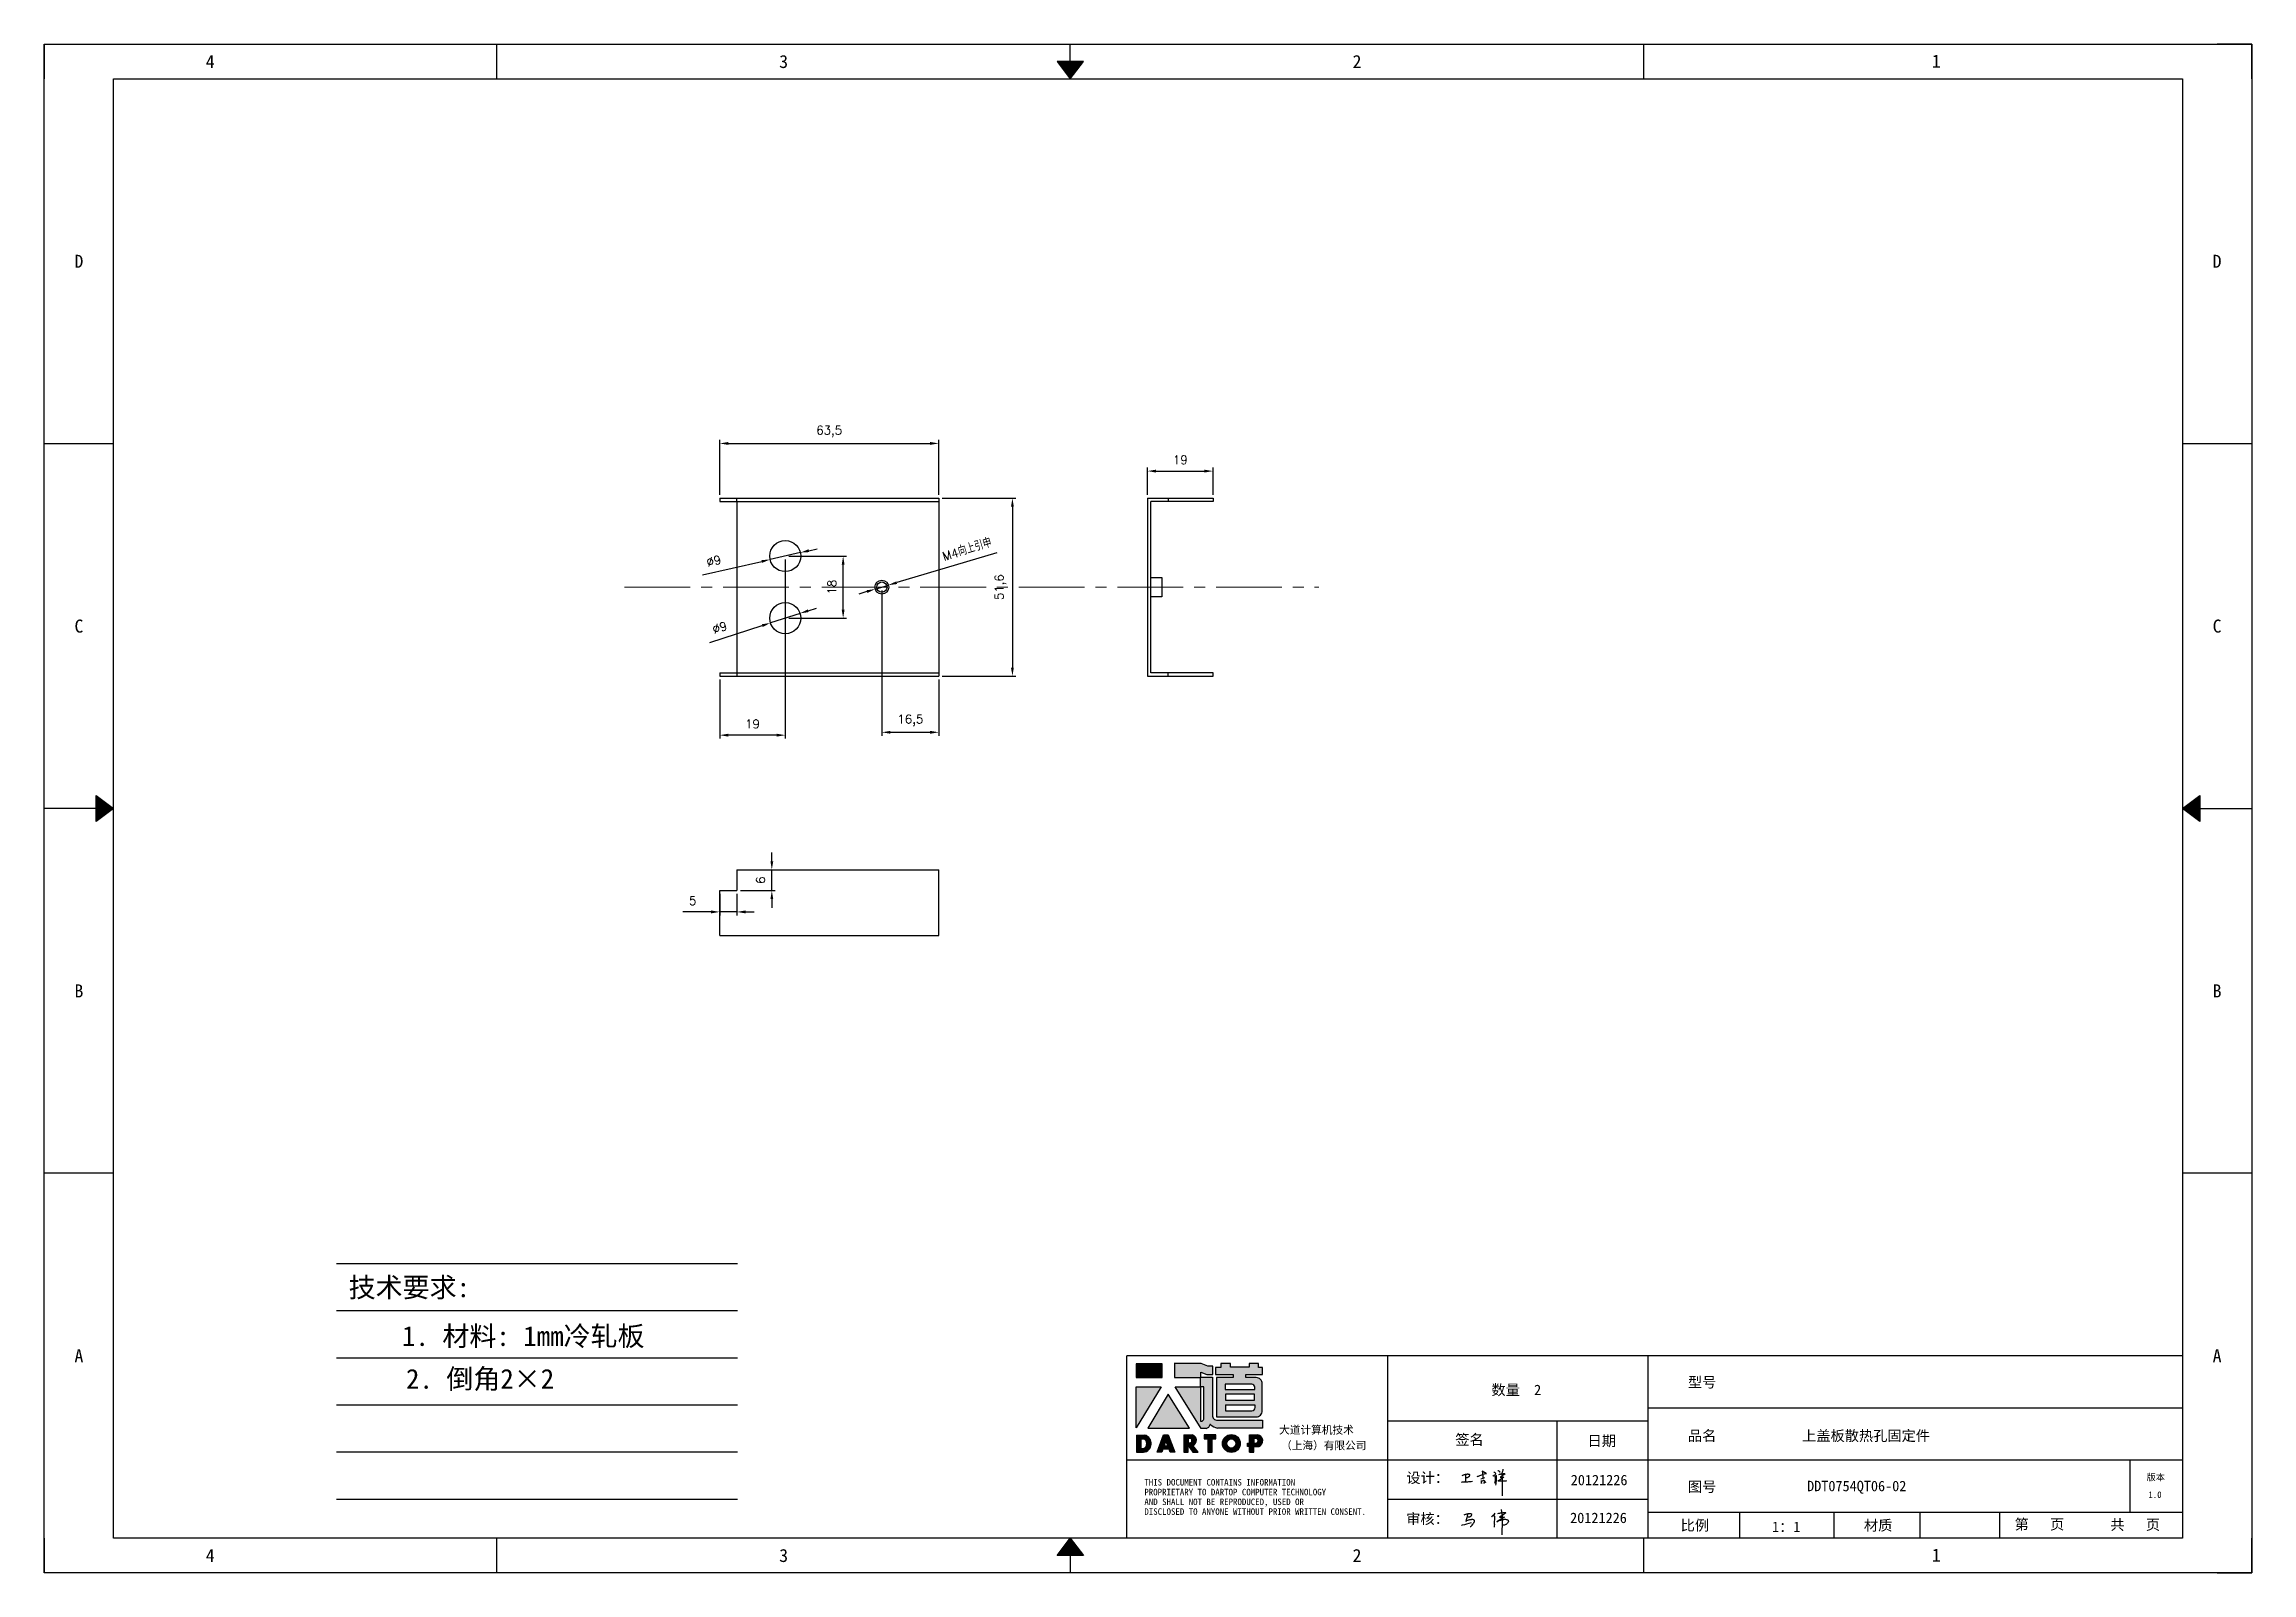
# Model space of a CAD drawing. Header units: millimetres. Extents: x 25928 to 50356, y -44172 to 20163.
# Drawn here: x 34960 to 35599, y -35931 to -35488 of the extents above; entities that cross this region are included whole.
import ezdxf
from ezdxf.enums import TextEntityAlignment as Align

# ---------------------------------------------------------------- set-up
doc = ezdxf.new("R2010")
doc.units = ezdxf.units.MM
for name, pattern in [('CENTER2', [28.575, 19.05, -3.175, 3.175, -3.175]), ('DOT', [0.25, 0, -0.25]), ('HIDDEN2', [4.7625, 3.175, -1.5875])]:
    doc.linetypes.add(name, pattern=pattern)
for name, color, linetype in [('4', 7, 'Continuous'), ('hidden', 3, 'HIDDEN2'), ('print', 30, 'Continuous')]:
    doc.layers.add(name, color=color, linetype=linetype)
doc.layers.add('cen', color=1, linetype='CENTER2', lineweight=9)
doc.layers.add('dim', color=2, linetype='Continuous', lineweight=9)
doc.styles.add('Dartop', font='')
doc.styles.add('HZ', font='')
doc.styles.add('hzHT', font='simhei.ttf')
doc.styles.get("Standard").update_dxf_attribs({"font": 'txt', "bigfont": 'gbcbig.shx'})
doc.styles.get('Dartop').set_extended_font_data('FangSong_GB2312')
doc.styles.get('HZ').set_extended_font_data('SimSun')
doc.dimstyles.new('0.5small', dxfattribs={"dimtxt": 2.5, "dimasz": 2.5, "dimexe": 1, "dimexo": 1, "dimgap": 2, "dimtad": 1, "dimtxsty": 'Standard', "dimcen": 2.5, "dimadec": 0, "dimazin": 0, "dimtfac": 1, "dimtmove": 0, "dimatfit": 3, "dimfxl": 0, "dimarcsym": 0})

msp = doc.modelspace()

# ---------------------------------------------------------------- texts
at = {"color": 0}
for s, height, style, p in [('4', 3.777, 'Dartop', (35007.64, -35492.904)), ('3', 3.777, 'Dartop', (35173.828, -35492.904)), ('2', 3.777, 'Dartop', (35340.016, -35492.904)), ('1', 3.777, 'Dartop', (35507.926, -35492.784)), ('D', 3.777, 'Dartop', (34969.578, -35550.818)), ('D', 3.777, 'Dartop', (35589.299, -35550.818)), ('C', 3.777, 'Dartop', (34969.578, -35656.574)), ('C', 3.777, 'Dartop', (35589.299, -35656.574)), ('B', 3.777, 'Dartop', (34969.578, -35762.33)), ('B', 3.777, 'Dartop', (35589.299, -35762.33)), ('A', 3.777, 'Dartop', (34969.578, -35868.086)), ('A', 3.777, 'Dartop', (35589.299, -35868.086)), ('数量  2', 3.0216, 'hzHT', (35386.193, -35877.991)), ('型号', 3.0216, 'hzHT', (35440.046, -35875.772)), ('品名', 3.0216, 'hzHT', (35440.046, -35891.284)), ('上盖板散热孔固定件', 3.0216, 'hzHT', (35487.554, -35891.284)), ('签名', 3.0216, 'hzHT', (35372.62, -35892.391)), ('日期', 3.0216, 'hzHT', (35410.961, -35892.763)), ('20121226', 3.0216, 'hzHT', (35410.185, -35904.122)), ('版本', 1.8885, 'hzHT', (35571.527, -35903.316)), ('图号', 3.0216, 'hzHT', (35440.046, -35906.053)), ('DDT0754QT06-02', 3.0216, 'hzHT', (35484.855, -35905.856)), ('1.0', 1.8885, 'Dartop', (35571.3, -35908.363)), ('20121226', 3.0216, 'hzHT', (35410.005, -35915.086)), ('比例', 3.0216, 'hzHT', (35437.939, -35917.266)), ('材质', 3.0216, 'hzHT', (35491.064, -35917.266)), ('第   页', 3.0216, 'hzHT', (35537.806, -35916.953)), ('共   页', 3.0216, 'hzHT', (35565.562, -35917.063)), ('1：1', 3.0216, 'hzHT', (35464.43, -35917.693)), ('4', 3.777, 'Dartop', (35007.64, -35926)), ('3', 3.777, 'Dartop', (35173.828, -35926)), ('2', 3.777, 'Dartop', (35340.016, -35926)), ('1', 3.777, 'Dartop', (35507.926, -35925.88))]:
    msp.add_text(s, height=height, dxfattribs=dict(at, style=style)).set_placement(p, align=Align.MIDDLE_CENTER)
at = {"style": 'HZ'}
for s, p in [('技术要求:', (35065.352, -35848.266)), ('      1. 材料: 1mm冷轧板       ', (35100.319, -35862.388)), ('2. 倒角2×2         ', (35103.398, -35874.793))]:
    msp.add_text(s, height=5.733, dxfattribs=at).set_placement(p, align=Align.MIDDLE_CENTER)
at = {"color": 0, "style": 'hzHT'}
for s, height, p in [('设计：', 3.0216, (35354.316, -35904.98)), ('THIS DOCUMENT CONTAINS INFORMATION', 1.8885, (35278.388, -35905.724)), ('PROPRIETARY TO DARTOP COMPUTER TECHNOLOGY', 1.8885, (35278.388, -35908.557)), ('AND SHALL NOT BE REPRODUCED, USED OR', 1.8885, (35278.388, -35911.389)), ('DISCLOSED TO ANYONE WITHOUT PRIOR WRITTEN CONSENT.', 1.8885, (35278.388, -35914.222)), ('审核：', 3.0216, (35354.271, -35916.878))]:
    msp.add_text(s, height=height, dxfattribs=at).set_placement(p)
at = {"layer": '4', "color": 0, "style": 'hzHT'}
for s, p in [('大道计算机技术', (35317.447, -35890.724)), ('（上海）有限公司', (35318.017, -35895.241))]:
    msp.add_text(s, height=2.2662, dxfattribs=at).set_placement(p)

# ---------------------------------------------------------------- blocks, each defined once
blk = doc.blocks.new('*U668')
at = {"color": 254, "linetype": 'Continuous', "extrusion": (0, 0, -1)}
for points in [[(-17, 0.333), (-16.812, 0.25), (-17, 0.5)], [(-17, 0.333), (-17.188, 0.25), (-16.812, 0.25)], [(-17, 0.333), (-17, 0.5), (-17.188, 0.25)]]:
    blk.add_solid(points, dxfattribs=at)
blk = doc.blocks.new('*U667')
at = {"color": 254, "linetype": 'Continuous', "extrusion": (0, 0, -1)}
for points in [[(-33.167, 11), (-33, 11), (-33.25, 11.188)], [(-33.167, 11), (-33.25, 11.188), (-33.25, 10.812)], [(-33.167, 11), (-33.25, 10.812), (-33, 11)]]:
    blk.add_solid(points, dxfattribs=at)
blk = doc.blocks.new('*U669')
at = {"color": 254, "linetype": 'Continuous'}
for points in [[(17, 21.667), (17.188, 21.75), (16.812, 21.75)], [(17, 21.667), (16.812, 21.75), (17, 21.5)], [(17, 21.667), (17, 21.5), (17.188, 21.75)]]:
    blk.add_solid(points, dxfattribs=at)
blk = doc.blocks.new('*U666')
at = {"color": 254, "linetype": 'Continuous', "extrusion": (0, 0, -1)}
for points in [[(-0.833, 11), (-0.75, 10.812), (-0.75, 11.188)], [(-0.833, 11), (-0.75, 11.188), (-1, 11)], [(-0.833, 11), (-1, 11), (-0.75, 10.812)]]:
    blk.add_solid(points, dxfattribs=at)
blk = doc.blocks.new('dadao')
for p, q in [((48, 19.2), (44.9, 10.4)), ((44.9, 10.4), (51.2, 10.4)), ((51.2, 10.4), (48, 19.2))]:
    blk.add_line(p, q)
for points in [[(41.8, 121.6), (41.8, 143.7), (-0.4, 143.7), (-0.4, 121.6), (41.8, 121.6)], [(104.8, 122), (104.8, 130.3), (114.1, 126.3), (124.2, 126.3), (124.2, 139.6), (115.9, 139.6), (105.1, 143.9), (61.5, 143.9)], [(61.7, 144), (61.7, 121.3), (103.9, 121.3)], [(113.4, 38.7), (105.1, 38.7), (63, 106.5), (103.9, 106.5), (103.9, 120.9), (103.9, 121.3)], [(109.7, 53.6), (109.7, 106.2), (104.3, 106.2), (104.3, 50.4), (106.6, 50.4)], [(144.6, 94.4), (144.6, 84.8), (192, 84.8), (192, 94.1), (144.9, 94.1)], [(120.2, 45), (119.5, 45), (119.5, 44.6)], [(0, 28), (0, 0), (11.8, 0)], [(0.1, 28), (14, 28)], [(7.1, 21.8), (7.1, 6.1), (12, 6.1)], [(7.1, 21.8), (11.4, 21.8)], [(76.8, 28.2), (76.8, 0), (84.1, 0), (84.1, 11.1), (91.6, -0.1), (100.3, -0.1), (91.7, 11.1)], [(76.8, 28.2), (90.6, 28.2)], [(84, 22.7), (84, 15.3), (87.2, 15.3)], [(84, 22.7), (87.3, 22.7)], [(183.7, 0), (183.7, 9.6), (180.6, 9.6), (180.6, 14.9), (183.8, 14.9), (183.8, 28.1), (196.1, 28.1), (196.5, 28.1)], [(183.7, 0), (190.9, 0), (190.9, 9.6), (198.8, 9.6)], [(194.9, 22.3), (190.8, 22.3), (190.8, 15), (194.4, 15)]]:
    blk.add_lwpolyline(points)
blk.add_lwpolyline([(137.1, 144.2), (137.1, 137.9), (128.3, 137.9), (128.3, 126.5), (157.3, 126.5), (157.3, 121.5), (130.3, 121.5), (130.3, 57.5), (194.4, 57.5, 0.414214), (204.4, 67.5), (204.4, 111.3, 0.414214), (194.4, 121.3), (177.5, 121.3), (177.5, 126.3), (204.7, 126.3), (204.7, 137.7), (198.2, 137.7), (198.2, 143.9), (183.3, 143.9), (183.3, 138), (153, 138), (153, 144.2), (137.1, 144.2)], format="xyb", close=True)
for points in [[(104.8, 122), (123.4, 122), (123.4, 60, 0.414214), (131.4, 52), (204.8, 52), (204.8, 39.1), (131.7, 39.1)], [(144.3, 110.8), (144.3, 101.8), (192.3, 101.8), (192.3, 105.5, 0.414214), (187.3, 110.5), (144.3, 110.5)], [(144.6, 77), (144.6, 67.5), (187.6, 67.5, 0.414214), (192.6, 72.5), (192.6, 76.4), (144.6, 76.4)]]:
    blk.add_lwpolyline(points, format="xyb")
for points in [[(-0.3, 106.2), (40.4, 106.2), (-0.3, 39.7), (-0.3, 106.2)], [(51.7, 94.1), (18.4, 39.3), (86.2, 39.3)], [(43.8, 28.2), (51.8, 28.2), (62.6, -0.1), (55, -0.1), (53.2, 5), (42.9, 5), (41.1, 0), (33.6, 0)], [(110, 28.1), (110, 21.9), (116, 21.9), (116, -0.1), (123.2, -0.1), (123.2, 22), (129.2, 22), (129.2, 28.1), (110, 28.1)]]:
    blk.add_lwpolyline(points, close=True)
for radius in [14.5, 7.44]:
    blk.add_circle((154.2, 14.2), radius)
for centre, radius, start, end in [((99.2, 60.7), 12.6, 305.6399, 325.969), ((111.6, 46.7), 8.19, 282.9811, 347.6627), ((136, 61.7), 22.9, 226.7358, 259.3209), ((8.5, 13.9), 8.49, 294.2143, 69.7177), ((9.6, 14.2), 14.4, 278.6604, 72.3203), ((86.4, 19), 3.8, 282.527, 76.7196), ((88.6, 19.4), 8.95, 290.6073, 77.2124), ((193.7, 18.7), 3.8, 280.9891, 72.5513), ((195.7, 18.6), 9.51, 288.8959, 85.2442)]:
    blk.add_arc(centre, radius, start, end)
blk = doc.blocks.new('h')
for p, q in [((20768.1, -2360.9), (20773, -2359.1)), ((20769.5, -2366.9), (20769.8, -2370.6)), ((20769.8, -2370.6), (20770.9, -2378)), ((20770.9, -2378), (20771.5, -2370.6)), ((20772.4, -2369.3), (20774.9, -2367.8)), ((20773, -2359.1), (20784.1, -2355.2)), ((20773.3, -2331.8), (20775.3, -2338.7)), ((20789.1, -2340.9), (20773.5, -2331.9)), ((20775.3, -2338.7), (20775.6, -2351.2)), ((20775.6, -2351.2), (20775.5, -2357.3)), ((20782.2, -2369.2), (20780, -2377.1)), ((20780, -2377.1), (20788.3, -2371.3)), ((20780.1, -2366.4), (20780.8, -2366.4)), ((20781.9, -2367.4), (20782.2, -2369.2)), ((20845.7, -2343.5), (20848.4, -2353)), ((20848.9, -2370.3), (20847.9, -2424)), ((20848.4, -2353), (20848.9, -2370.3))]:
    blk.add_line(p, q)
for points in [[(20696.6, -2372.4, 0.002073), (20710.6, -2371.9, 0.016137), (20719.6, -2371.3, 0.008314), (20736.9, -2369.3)], [(20699.1, -2348.2, -0.029745), (20704.6, -2345.4, -0.046842), (20708.4, -2344.2, -0.00919), (20714.3, -2343, -0.018517), (20717.2, -2342.5, -0.037841), (20720.3, -2342.4, -0.039541), (20723.2, -2342.8, -0.149785), (20726, -2344.3, -0.204935), (20726.9, -2346.6, -0.074872), (20726.5, -2348.3, -0.061615), (20725.6, -2350.3, -0.034204), (20723.8, -2352.6, -0.045776), (20722.3, -2354.1, -0.054985), (20720.4, -2355.3, -0.036348), (20717.3, -2356.5, -0.067752), (20715.7, -2356.8, -0.043553), (20713.2, -2356.7)], [(20755, -2351.9, -0.024077), (20759.9, -2350.1, -0.013147), (20768.7, -2346.5, -0.00522), (20775.4, -2344.1, -0.018517), (20777.3, -2343.4, -0.008274), (20786.3, -2341, -0.039541), (20788.3, -2340.8, -0.079216), (20789.4, -2341, -0.204935)], [(20813.5, -2350.1, 0.007348), (20815.9, -2348.7, 0.008421), (20818, -2347.3, 0.009459), (20819.7, -2346.2, -0.016325), (20820.7, -2345.5, -0.173771), (20821.8, -2345.3, -0.085159), (20823.9, -2346, -0.125883), (20826, -2347.9, -0.160659), (20826.6, -2350.1, -0.010447), (20826.5, -2352.3, -0.008247), (20826.2, -2355.1, -0.002698), (20825.3, -2374, 0.001562), (20823.9, -2383.7, 0.016137)], [(20816.8, -2335, -0.053561), (20819.6, -2336.1, -0.075272), (20821.3, -2337.3, -0.005295), (20822.5, -2338.5, -0.009337), (20823.1, -2339.1, -0.026146), (20823.7, -2339.8, -0.016644), (20824.5, -2340.9)], [(20832.1, -2329.2, -0.053561), (20834.9, -2330.3, -0.075272), (20836.7, -2331.5, -0.005295), (20837.8, -2332.6, -0.009337), (20838.5, -2333.3, -0.026146), (20839, -2334, -0.016644), (20839.8, -2335.1)], [(20836, -2343.7, -0.02797), (20842.1, -2342.6, -0.048868), (20845.6, -2342.2, -0.00919), (20851.1, -2341.4, -0.018517), (20853.9, -2341.1, -0.037841), (20856.7, -2341.2, -0.039541), (20859.4, -2341.6, -0.018282), (20840.6, -2354.7, -0.000937)], [(20847.6, -2340.2, 0.021784), (20849.6, -2335.9, 0.028296), (20850.8, -2332.4, 0.008136), (20851.9, -2328.2, 0.028913), (20852.2, -2327, 0.08193), (20852.1, -2325.9, 0.075058), (20851.7, -2324.7, 0.275043)]]:
    blk.add_lwpolyline(points, format="xyb")
for points in [[(20711.3, -2343.5), (20711.3, -2343.5), (20711.5, -2355.8), (20710.7, -2368), (20710.6, -2371.9)], [(20821.5, -2350.6), (20822.4, -2359.2), (20822.2, -2364.9), (20821.7, -2369), (20821.3, -2376.3), (20823.6, -2368.5), (20827.2, -2366.3), (20829.5, -2366.3)], [(20840.6, -2354.7), (20850, -2354.7), (20855, -2354.3), (20845.9, -2361.1), (20840.5, -2364), (20833, -2367.5), (20863.2, -2367.4), (20865.9, -2367.3)]]:
    blk.add_lwpolyline(points)
for centre, radius, start, end in [((20773.7, -2371.2), 2.3, 121.9907, 163.60158), ((20787.5, -2406), 40.3, 100.61827, 108.24823), ((20780.8, -2367.6), 1.15, 9.4675, 90)]:
    blk.add_arc(centre, radius, start, end)
blk = doc.blocks.new('*D717')
at = {"layer": 'Defpoints', "color": 0}
for p in [(35200.39, -35645.85), (35204.22, -35644.7)]:
    blk.add_point(p, dxfattribs=at)
at = {"layer": 'dim', "color": 0, "lineweight": -2}
for p, q in [((35235.58, -35635.3), (35206.61, -35643.98)), ((35197.99, -35646.57), (35195.6, -35647.29)), ((35200.39, -35645.85), (35204.22, -35644.7))]:
    blk.add_line(p, q, dxfattribs=at)
at = {"layer": 'dim', "color": 0}
for points in [[(35197.87, -35646.17), (35198.11, -35646.97), (35200.39, -35645.85)], [(35206.49, -35643.58), (35206.73, -35644.38), (35204.22, -35644.7)]]:
    blk.add_solid(points, dxfattribs=at)
at = {"layer": 'dim', "color": 0, "insert": (35227, -35634.4), "char_height": 2.5, "attachment_point": 5, "rotation": 16.69411}
blk.add_mtext('M4向上引申', dxfattribs=at)
blk = doc.blocks.new('*D718')
at = {"layer": 'Defpoints', "color": 0}
for p in [(35218.8, -35603.62), (35155.3, -35619.48), (35218.8, -35619.48)]:
    blk.add_point(p, dxfattribs=at)
at = {"layer": 'dim', "color": 0, "lineweight": -2}
for p, q in [((35155.3, -35618.48), (35155.3, -35602.62)), ((35157.8, -35603.62), (35216.3, -35603.62)), ((35218.8, -35618.48), (35218.8, -35602.62))]:
    blk.add_line(p, q, dxfattribs=at)
at = {"layer": 'dim', "color": 0}
for points in [[(35157.8, -35603.2), (35157.8, -35604.04), (35155.3, -35603.62)], [(35216.3, -35603.2), (35216.3, -35604.04), (35218.8, -35603.62)]]:
    blk.add_solid(points, dxfattribs=at)
at = {"layer": 'dim', "color": 0, "insert": (35187.05, -35600.16), "char_height": 2.5, "attachment_point": 5}
blk.add_mtext('63,5', dxfattribs=at)
blk = doc.blocks.new('*D719')
at = {"layer": 'Defpoints', "color": 0}
for p in [(35218.8, -35619.48), (35218.8, -35671.08), (35240.15, -35671.08)]:
    blk.add_point(p, dxfattribs=at)
at = {"layer": 'dim', "color": 0, "lineweight": -2}
for p, q in [((35219.8, -35619.48), (35241.15, -35619.48)), ((35240.15, -35621.98), (35240.15, -35668.58)), ((35219.8, -35671.08), (35241.15, -35671.08))]:
    blk.add_line(p, q, dxfattribs=at)
at = {"layer": 'dim', "color": 0}
for points in [[(35239.73, -35621.98), (35240.56, -35621.98), (35240.15, -35619.48)], [(35239.73, -35668.58), (35240.56, -35668.58), (35240.15, -35671.08)]]:
    blk.add_solid(points, dxfattribs=at)
at = {"layer": 'dim', "color": 0, "insert": (35236.69, -35645.28), "char_height": 2.5, "attachment_point": 5, "rotation": 90}
blk.add_mtext('51,6', dxfattribs=at)
blk = doc.blocks.new('*D720')
at = {"layer": 'Defpoints', "color": 0}
for p in [(35298.28, -35611.64), (35279.28, -35619.48), (35298.28, -35619.48)]:
    blk.add_point(p, dxfattribs=at)
at = {"layer": 'dim', "color": 0, "lineweight": -2}
for p, q in [((35279.28, -35618.48), (35279.28, -35610.64)), ((35281.78, -35611.64), (35295.78, -35611.64)), ((35298.28, -35618.48), (35298.28, -35610.64))]:
    blk.add_line(p, q, dxfattribs=at)
at = {"layer": 'dim', "color": 0}
for points in [[(35281.78, -35611.23), (35281.78, -35612.06), (35279.28, -35611.64)], [(35295.78, -35611.23), (35295.78, -35612.06), (35298.28, -35611.64)]]:
    blk.add_solid(points, dxfattribs=at)
at = {"layer": 'dim', "color": 0, "insert": (35288.78, -35608.39), "char_height": 2.5, "attachment_point": 5}
blk.add_mtext('19', dxfattribs=at)
blk = doc.blocks.new('*D721')
at = {"layer": 'Defpoints', "color": 0}
for p in [(35160.3, -35727.23), (35170.41, -35727.23), (35160.3, -35733.23)]:
    blk.add_point(p, dxfattribs=at)
at = {"layer": 'dim', "color": 0, "lineweight": -2}
for p, q in [((35170.41, -35724.73), (35170.41, -35722.23)), ((35161.3, -35727.23), (35171.41, -35727.23)), ((35170.41, -35733.23), (35170.41, -35727.23)), ((35161.3, -35733.23), (35171.41, -35733.23)), ((35170.41, -35735.73), (35170.41, -35738.23))]:
    blk.add_line(p, q, dxfattribs=at)
at = {"layer": 'dim', "color": 0}
for points in [[(35170, -35724.73), (35170.83, -35724.73), (35170.41, -35727.23)], [(35170, -35735.73), (35170.83, -35735.73), (35170.41, -35733.23)]]:
    blk.add_solid(points, dxfattribs=at)
at = {"layer": 'dim', "color": 0, "insert": (35167.16, -35730.23), "char_height": 2.5, "attachment_point": 5, "rotation": 90}
blk.add_mtext('6', dxfattribs=at)
blk = doc.blocks.new('*D722')
at = {"layer": 'Defpoints', "color": 0}
for p in [(35155.3, -35733.23), (35160.3, -35733.23), (35155.3, -35739.43)]:
    blk.add_point(p, dxfattribs=at)
at = {"layer": 'dim', "color": 0, "lineweight": -2}
for p, q in [((35155.3, -35734.23), (35155.3, -35740.43)), ((35160.3, -35734.23), (35160.3, -35740.43)), ((35152.8, -35739.43), (35144.64, -35739.43)), ((35160.3, -35739.43), (35155.3, -35739.43)), ((35162.8, -35739.43), (35165.3, -35739.43))]:
    blk.add_line(p, q, dxfattribs=at)
at = {"layer": 'dim', "color": 0}
for points in [[(35152.8, -35739.01), (35152.8, -35739.85), (35155.3, -35739.43)], [(35162.8, -35739.01), (35162.8, -35739.85), (35160.3, -35739.43)]]:
    blk.add_solid(points, dxfattribs=at)
at = {"layer": 'dim', "color": 0, "insert": (35147.47, -35736.18), "char_height": 2.5, "attachment_point": 5}
blk.add_mtext('5', dxfattribs=at)
blk = doc.blocks.new('*D723')
at = {"layer": 'Defpoints', "color": 0}
for p in [(35174.3, -35636.28), (35155.3, -35671.08), (35155.3, -35688.19)]:
    blk.add_point(p, dxfattribs=at)
at = {"layer": 'dim', "color": 0, "lineweight": -2}
for p, q in [((35174.3, -35637.28), (35174.3, -35689.19)), ((35155.3, -35672.08), (35155.3, -35689.19)), ((35171.8, -35688.19), (35157.8, -35688.19))]:
    blk.add_line(p, q, dxfattribs=at)
at = {"layer": 'dim', "color": 0}
for points in [[(35157.8, -35687.78), (35157.8, -35688.61), (35155.3, -35688.19)], [(35171.8, -35687.78), (35171.8, -35688.61), (35174.3, -35688.19)]]:
    blk.add_solid(points, dxfattribs=at)
at = {"layer": 'dim', "color": 0, "insert": (35164.8, -35684.94), "char_height": 2.5, "attachment_point": 5}
blk.add_mtext('19', dxfattribs=at)
blk = doc.blocks.new('*D724')
at = {"layer": 'Defpoints', "color": 0}
for p in [(35202.3, -35645.28), (35218.8, -35671.08), (35218.8, -35687.36)]:
    blk.add_point(p, dxfattribs=at)
at = {"layer": 'dim', "color": 0, "lineweight": -2}
for p, q in [((35202.3, -35646.28), (35202.3, -35688.36)), ((35218.8, -35672.08), (35218.8, -35688.36)), ((35204.8, -35687.36), (35216.3, -35687.36))]:
    blk.add_line(p, q, dxfattribs=at)
at = {"layer": 'dim', "color": 0}
for points in [[(35204.8, -35686.95), (35204.8, -35687.78), (35202.3, -35687.36)], [(35216.3, -35686.95), (35216.3, -35687.78), (35218.8, -35687.36)]]:
    blk.add_solid(points, dxfattribs=at)
at = {"layer": 'dim', "color": 0, "insert": (35210.55, -35683.91), "char_height": 2.5, "attachment_point": 5}
blk.add_mtext('16,5', dxfattribs=at)
blk = doc.blocks.new('*D725')
at = {"layer": 'Defpoints', "color": 0}
for p in [(35169.92, -35637.28), (35178.69, -35635.27)]:
    blk.add_point(p, dxfattribs=at)
at = {"layer": 'dim', "color": 0, "lineweight": -2}
for p, q in [((35150.33, -35641.76), (35167.48, -35637.84)), ((35178.69, -35635.27), (35169.92, -35637.28)), ((35181.13, -35634.72), (35183.56, -35634.16))]:
    blk.add_line(p, q, dxfattribs=at)
at = {"layer": 'dim', "color": 0}
for points in [[(35167.39, -35637.43), (35167.57, -35638.24), (35169.92, -35637.28)], [(35181.03, -35634.31), (35181.22, -35635.12), (35178.69, -35635.27)]]:
    blk.add_solid(points, dxfattribs=at)
at = {"layer": 'dim', "color": 0, "insert": (35153.59, -35637.68), "char_height": 2.5, "attachment_point": 5, "rotation": 12.88364}
blk.add_mtext('∅9', dxfattribs=at)
blk = doc.blocks.new('*D693')
at = {"layer": 'Defpoints', "color": 0}
for p in [(35178.58, -35652.89), (35170.02, -35655.66)]:
    blk.add_point(p, dxfattribs=at)
at = {"layer": 'dim', "color": 0, "lineweight": -2}
for p, q in [((35178.58, -35652.89), (35170.02, -35655.66)), ((35180.96, -35652.12), (35183.34, -35651.35)), ((35152.43, -35661.37), (35167.65, -35656.44))]:
    blk.add_line(p, q, dxfattribs=at)
at = {"layer": 'dim', "color": 0}
for points in [[(35180.83, -35651.72), (35181.09, -35652.51), (35178.58, -35652.89)], [(35167.52, -35656.04), (35167.77, -35656.83), (35170.02, -35655.66)]]:
    blk.add_solid(points, dxfattribs=at)
at = {"layer": 'dim', "color": 0, "insert": (35155.32, -35657.02), "char_height": 2.5, "attachment_point": 5, "rotation": 17.96825}
blk.add_mtext('∅9', dxfattribs=at)
blk = doc.blocks.new('*D694')
at = {"layer": 'Defpoints', "color": 0}
for p in [(35174.3, -35636.28), (35191.08, -35636.28), (35174.3, -35654.28)]:
    blk.add_point(p, dxfattribs=at)
at = {"layer": 'dim', "color": 0, "lineweight": -2}
for p, q in [((35175.3, -35636.28), (35192.08, -35636.28)), ((35191.08, -35651.78), (35191.08, -35638.78)), ((35175.3, -35654.28), (35192.08, -35654.28))]:
    blk.add_line(p, q, dxfattribs=at)
at = {"layer": 'dim', "color": 0}
for points in [[(35190.66, -35638.78), (35191.5, -35638.78), (35191.08, -35636.28)], [(35190.66, -35651.78), (35191.5, -35651.78), (35191.08, -35654.28)]]:
    blk.add_solid(points, dxfattribs=at)
at = {"layer": 'dim', "color": 0, "insert": (35187.83, -35645.28), "char_height": 2.5, "attachment_point": 5, "rotation": 90}
blk.add_mtext('18', dxfattribs=at)

# ---------------------------------------------------------------- dimensions: what is measured, and where the dimension line sits
at = {"layer": 'dim'}
for base, p1, p2, picture, middle in [((35218.804, -35603.62), (35155.304, -35619.476), (35218.804, -35619.476), '*D718', (35187.054, -35600.162)), ((35298.282, -35611.645), (35279.282, -35619.476), (35298.282, -35619.476), '*D720', (35288.782, -35608.395)), ((35155.304, -35688.193), (35174.304, -35636.276), (35155.304, -35671.076), '*D723', (35164.804, -35684.943)), ((35218.804, -35687.364), (35202.304, -35645.276), (35218.804, -35671.076), '*D724', (35210.554, -35683.905)), ((35155.304, -35739.43), (35160.304, -35733.234), (35155.304, -35733.234), '*D722', (35147.47, -35736.18))]:
    dim = msp.add_linear_dim(base=base, p1=p1, p2=p2, dimstyle='0.5small', override={"dimpost": '\\X'}, dxfattribs=at)
    dim.commit()
    dim.dimension.update_dxf_attribs({"geometry": picture, "text_midpoint": middle})
for base, p1, p2, picture, middle in [((35240.147, -35671.076), (35218.804, -35619.476), (35218.804, -35671.076), '*D719', (35236.689, -35645.276)), ((35191.081, -35636.276), (35174.304, -35654.276), (35174.304, -35636.276), '*D694', (35187.831, -35645.276)), ((35170.414, -35727.234), (35160.304, -35733.234), (35160.304, -35727.234), '*D721', (35167.164, -35730.234))]:
    dim = msp.add_linear_dim(base=base, p1=p1, p2=p2, angle=90, dimstyle='0.5small', override={"dimpost": '\\X'}, dxfattribs=at)
    dim.commit()
    dim.dimension.update_dxf_attribs({"geometry": picture, "text_midpoint": middle})
dim = msp.add_diameter_dim_2p(p1=(35200.388, -35645.851), p2=(35204.219, -35644.702), text='M4向上引申', dimstyle='0.5small', override={"dimpost": '\\X'}, dxfattribs=at)
dim.commit()
dim.dimension.update_dxf_attribs({"geometry": '*D717', "text_midpoint": (35227.955, -35637.584), "dimtype": 163})
for p1, p2, picture, middle in [((35178.69, -35635.273), (35169.917, -35637.28), '*D725', (35154.311, -35640.849)), ((35178.584, -35652.888), (35170.023, -35655.665), '*D693', (35156.319, -35660.109))]:
    dim = msp.add_diameter_dim_2p(p1=p1, p2=p2, dimstyle='0.5small', override={"dimpost": '\\X'}, dxfattribs=at)
    dim.commit()
    dim.dimension.update_dxf_attribs({"geometry": picture, "text_midpoint": middle, "dimtype": 163})

# ---------------------------------------------------------------- hatches: boundary and pattern name
for points in [[(35283.53, -35870.425), (35275.996, -35870.425), (35275.996, -35874.361), (35283.53, -35874.361)], [(35283.287, -35877.115), (35276.016, -35877.115), (35276.016, -35888.987)], [(35285.303, -35879.27), (35279.359, -35889.066), (35291.462, -35889.066)], [(35299.147, -35891.07), (35295.707, -35891.07), (35295.707, -35892.162), (35296.78, -35892.162), (35296.78, -35896.094), (35298.065, -35896.094), (35298.065, -35892.159), (35299.147, -35892.159)]]:
    msp.add_hatch(color=0).paths.add_polyline_path(points)
h = msp.add_hatch(color=0)
h.paths.add_polyline_path([(35294.788, -35872.817), (35296.451, -35873.536), (35298.249, -35873.536), (35298.249, -35871.156), (35296.766, -35871.156), (35294.833, -35870.393), (35287.09, -35870.393), (35287.09, -35874.417), (35294.624, -35874.417), (35294.624, -35874.498), (35294.624, -35877.07), (35287.318, -35877.07), (35294.833, -35889.164), (35296.321, -35889.164, 0.2793748), (35297.407, -35888.108), (35297.407, -35888.052), (35297.538, -35888.052, 0.1431454), (35299.587, -35889.095), (35312.646, -35889.095), (35312.646, -35886.801), (35299.531, -35886.801, -0.4142136), (35298.103, -35885.373), (35298.103, -35874.29), (35294.788, -35874.29)])
h.paths.add_polyline_path([(35294.7, -35877.122), (35295.657, -35877.122), (35295.657, -35886.508, -0.0889357), (35295.102, -35887.079), (35294.697, -35887.079)], flags=16)
h = msp.add_hatch(color=0)
h.paths.add_polyline_path([(35312.623, -35871.49), (35311.461, -35871.49), (35311.461, -35870.384), (35308.805, -35870.384), (35308.805, -35871.434), (35303.384, -35871.434), (35303.384, -35870.329), (35300.544, -35870.329), (35300.544, -35871.455), (35298.975, -35871.455), (35298.975, -35873.492), (35304.153, -35873.492), (35304.153, -35874.394), (35299.328, -35874.394), (35299.328, -35885.803), (35310.782, -35885.803, 0.4142136), (35312.568, -35884.018), (35312.568, -35876.204, 0.4142136), (35310.782, -35874.419), (35307.754, -35874.419), (35307.754, -35873.534), (35312.623, -35873.534)])
h.paths.add_polyline_path([(35309.517, -35876.353, -0.4142136), (35310.41, -35877.246), (35310.41, -35877.9), (35301.834, -35877.9), (35301.834, -35876.353)], flags=16)
h.paths.add_polyline_path([(35310.355, -35879.282), (35310.355, -35880.94), (35301.89, -35880.94), (35301.89, -35879.282)], flags=16)
h.paths.add_polyline_path([(35310.465, -35882.432), (35310.465, -35883.142, -0.4142136), (35309.572, -35884.035), (35301.89, -35884.035), (35301.89, -35882.432)], flags=16)
h = msp.add_hatch(color=0)
h.paths.add_polyline_path([(35278.564, -35891.088), (35276.07, -35891.088), (35276.07, -35896.079), (35278.17, -35896.079, 0.7930159)])
h.paths.add_polyline_path([(35278.207, -35894.986), (35277.335, -35894.986), (35277.335, -35892.181), (35278.111, -35892.181, -0.6713609)], flags=16)
h = msp.add_hatch(color=0)
h.paths.add_polyline_path([(35285.322, -35891.047), (35283.898, -35891.047), (35282.067, -35896.084), (35283.416, -35896.084), (35283.733, -35895.192), (35285.56, -35895.192), (35285.884, -35896.095), (35287.243, -35896.095)])
h.paths.add_polyline_path([(35285.211, -35894.229), (35284.079, -35894.229), (35284.634, -35892.647)], flags=16)
h = msp.add_hatch(color=0)
h.paths.add_polyline_path([(35292.241, -35891.051), (35289.788, -35891.051), (35289.788, -35896.087), (35291.084, -35896.087), (35291.084, -35894.09), (35292.417, -35896.105), (35293.983, -35896.105), (35292.45, -35894.103, 0.7440549)])
h.paths.add_polyline_path([(35291.072, -35893.345), (35291.072, -35892.022), (35291.652, -35892.022, -0.796809), (35291.643, -35893.345)], flags=16)
h = msp.add_hatch(color=0)
h.paths.add_polyline_path([(35301.017, -35893.551, 1), (35306.188, -35893.551, 1)])
h.paths.add_polyline_path([(35304.931, -35893.551, -1), (35302.274, -35893.551, -1)], flags=16)
h = msp.add_hatch(color=0)
h.paths.add_polyline_path([(35311.149, -35891.063), (35311.074, -35891.063), (35308.887, -35891.063), (35308.887, -35893.413), (35308.307, -35893.413), (35308.307, -35894.367), (35308.878, -35894.367), (35308.878, -35896.078), (35310.155, -35896.078), (35310.155, -35894.361), (35311.558, -35894.361, 0.8123038)])
h.paths.add_polyline_path([(35310.136, -35893.407), (35310.136, -35892.092), (35310.862, -35892.092, -0.7782134), (35310.788, -35893.407)], flags=16)

# ---------------------------------------------------------------- linework, layer by layer
at = {"color": 0, "linetype": 'DOT'}
for p, q in [((34959.506, -35487.868), (35589.299, -35487.868)), ((34959.506, -35920.964), (34959.506, -35497.94)), ((35599.371, -35497.94), (35599.371, -35920.964)), ((35589.299, -35931.036), (34959.506, -35931.036))]:
    msp.add_line(p, q, dxfattribs=at)
at = {"color": 0}
for p, q in [((34959.506, -35487.868), (34959.506, -35497.94)), ((35090.734, -35497.94), (35090.734, -35487.868)), ((35256.922, -35492.904), (35256.922, -35487.868)), ((35423.11, -35497.94), (35423.11, -35487.868)), ((35599.371, -35487.868), (35589.299, -35487.868)), ((35599.371, -35497.94), (35599.371, -35487.868)), ((34979.65, -35920.964), (34979.65, -35497.94)), ((34979.65, -35497.94), (35579.227, -35497.94)), ((35579.227, -35497.94), (35579.227, -35920.964)), ((34979.65, -35603.696), (34959.506, -35603.696)), ((35599.371, -35603.696), (35579.227, -35603.696)), ((34974.614, -35709.452), (34959.506, -35709.452)), ((35584.263, -35709.452), (35599.371, -35709.452)), ((34979.65, -35815.208), (34959.506, -35815.208)), ((35599.371, -35815.208), (35579.227, -35815.208)), ((35579.227, -35868.086), (35273.289, -35868.086)), ((35273.289, -35920.964), (35273.289, -35868.086)), ((35348.829, -35868.086), (35348.829, -35920.964)), ((35424.369, -35920.964), (35424.369, -35868.086)), ((35424.369, -35883.194), (35579.227, -35883.194)), ((35348.829, -35886.971), (35424.369, -35886.971)), ((35397.93, -35886.971), (35397.93, -35920.964)), ((35273.289, -35898.302), (35348.829, -35898.302)), ((35348.829, -35898.302), (35579.227, -35898.302)), ((35564.119, -35913.41), (35564.119, -35898.302)), ((35348.829, -35909.633), (35424.369, -35909.633)), ((35424.369, -35913.41), (35579.227, -35913.41)), ((35450.946, -35920.964), (35450.946, -35913.41)), ((35478.336, -35920.964), (35478.336, -35913.41)), ((35503.235, -35920.964), (35503.235, -35913.41)), ((35526.349, -35920.964), (35526.349, -35913.41)), ((34959.506, -35920.964), (34959.506, -35931.036)), ((35579.227, -35920.964), (34979.65, -35920.964)), ((35090.734, -35931.036), (35090.734, -35920.964)), ((35423.11, -35931.036), (35423.11, -35920.964)), ((35599.371, -35931.036), (35599.371, -35920.964)), ((35256.922, -35926), (35256.922, -35931.036)), ((35589.299, -35931.036), (35599.371, -35931.036))]:
    msp.add_line(p, q, dxfattribs=at)
for p, q in [((35155.304, -35619.476), (35218.804, -35619.476)), ((35155.304, -35619.476), (35155.304, -35620.476)), ((35155.304, -35620.476), (35218.804, -35620.476)), ((35160.304, -35620.476), (35160.304, -35670.076)), ((35218.804, -35619.476), (35218.804, -35671.076)), ((35279.282, -35619.476), (35279.282, -35671.076)), ((35279.282, -35619.476), (35298.282, -35619.476)), ((35298.282, -35620.476), (35280.282, -35620.476)), ((35280.282, -35670.076), (35280.282, -35620.476)), ((35285.282, -35619.476), (35285.282, -35620.476)), ((35298.282, -35619.476), (35298.282, -35620.476)), ((35155.304, -35670.076), (35218.804, -35670.076)), ((35155.304, -35670.076), (35155.304, -35671.076)), ((35155.304, -35671.076), (35218.804, -35671.076)), ((35279.282, -35671.076), (35298.282, -35671.076)), ((35298.282, -35670.076), (35280.282, -35670.076)), ((35285.282, -35671.076), (35285.282, -35670.076)), ((35298.282, -35671.076), (35298.282, -35670.076)), ((35160.304, -35727.234), (35218.804, -35727.234)), ((35160.304, -35727.234), (35160.304, -35733.234)), ((35218.804, -35746.234), (35218.804, -35727.234)), ((35155.304, -35733.234), (35160.304, -35733.234)), ((35155.304, -35746.234), (35155.304, -35733.234)), ((35155.304, -35746.234), (35218.804, -35746.234)), ((35381.805, -35915.512), (35381.271, -35915.798)), ((35381.301, -35914.912), (35382.245, -35914.912)), ((35382.748, -35914.866), (35381.805, -35915.512)), ((35381.839, -35912.672), (35382.056, -35914.482)), ((35382.056, -35914.482), (35382.091, -35915.819)), ((35382.245, -35914.912), (35382.748, -35914.866)), ((35381.271, -35915.798), (35380.528, -35916.199)), ((35382.091, -35915.819), (35382.011, -35919.979))]:
    msp.add_line(p, q)
for points in [[(35256.922, -35497.94), (35260.699, -35492.904), (35253.145, -35492.904), (35256.922, -35497.94)], [(34979.65, -35709.452), (34974.614, -35713.229), (34974.614, -35705.675), (34979.65, -35709.452)], [(35579.227, -35709.452), (35584.263, -35705.675), (35584.263, -35713.229), (35579.227, -35709.452)], [(35256.922, -35920.964), (35260.699, -35926), (35253.145, -35926), (35256.922, -35920.964)]]:
    msp.add_lwpolyline(points, close=True, dxfattribs=at)
msp.add_lwpolyline([(35280.282, -35642.452), (35283.487, -35642.452), (35283.487, -35648.101), (35280.282, -35648.101)], close=True)
for points in [[(35371.095, -35914.259, -0.029745), (35371.527, -35914.042, -0.0468422), (35371.819, -35913.948, -0.0091902), (35372.276, -35913.856, -0.0185172), (35372.504, -35913.823, -0.0378406), (35372.74, -35913.815, -0.0395413), (35372.965, -35913.843, -0.1497852), (35373.184, -35913.963, -0.2049352), (35373.251, -35914.136, -0.0748717), (35373.225, -35914.273, -0.0616146), (35373.151, -35914.425, -0.0342039), (35373.016, -35914.603, -0.0457759), (35372.895, -35914.718, -0.054985), (35372.748, -35914.81, -0.0363479), (35372.506, -35914.907, -0.0677521), (35372.385, -35914.928, -0.0435534), (35372.194, -35914.918)], [(35380.528, -35916.199, -0.029745), (35381.202, -35915.862, -0.0468422), (35381.658, -35915.715, -0.0091902), (35382.37, -35915.571, -0.0185172), (35382.727, -35915.52, -0.0378406), (35383.095, -35915.508, -0.0395413), (35383.445, -35915.552, -0.1497852), (35383.786, -35915.738, -0.2049352), (35383.891, -35916.009, -0.0748717), (35383.851, -35916.222, -0.0616146), (35383.735, -35916.458, -0.0342039), (35383.524, -35916.737, -0.0457759), (35383.336, -35916.917, -0.054985), (35383.108, -35917.06, -0.0363479), (35382.73, -35917.211, -0.0677521), (35382.54, -35917.243, -0.0435534), (35382.243, -35917.228)], [(35380.838, -35913.798, -0.0279703), (35381.448, -35913.685, -0.0488679), (35381.802, -35913.648, -0.0091902), (35382.358, -35913.565, -0.0185172), (35382.636, -35913.54, -0.0378406), (35382.921, -35913.546, -0.0395413), (35383.19, -35913.594, -0.0182819), (35381.301, -35914.912, -0.0009369)]]:
    msp.add_lwpolyline(points, format="xyb")
msp.add_lwpolyline([(35372.047, -35913.9), (35372.047, -35913.9), (35371.903, -35914.785), (35371.665, -35915.617), (35371.51, -35916.128)])
for centre, radius in [((35174.304, -35636.276), 4.5), ((35202.304, -35645.276), 2), ((35202.304, -35645.276), 1.5), ((35174.304, -35654.276), 4.5)]:
    msp.add_circle(centre, radius)
for centre, radius, start, end in [((35373.6, -35919.328), 3.745, 96.125337, 100.36867), ((35373.401, -35917.469), 1.875, 87.457037, 96.125337), ((35373.408, -35917.312), 1.717, 78.399567, 87.457037), ((35375.306, -35908.267), 7.458, 299.265464, 300.9495), ((35392.202, -35970.779), 57.583, 102.46592, 103.2053), ((35352.96, -35886.944), 38.128, 313.366132, 315.296084), ((35379.777, -35914.797), 0.244, 52.375745, 91.291159), ((35165.329, -35907.88), 214.732, 357.565664, 358.057278), ((35379.694, -35914.759), 0.279, 357.196828, 33.705179), ((35373.405, -35914.348), 6.583, 352.912546, 354.802684), ((35375.874, -35914.572), 4.103, 354.802684, 357.196828), ((35369.99, -35915.664), 1.596, 281.076982, 291.212632), ((35334.89, -35773.188), 148.319, 283.91895, 284.971512), ((35373.949, -35920.35), 4.876, 113.202449, 120.017497), ((35372.805, -35917.68), 1.971, 102.47486, 113.202449), ((35375.661, -35930.591), 15.195, 100.36867, 102.47486), ((35372.487, -35916.411), 1.257, 283.816254, 294.030509), ((35372.755, -35917.033), 0.58, 294.836428, 309.901134), ((35365.023, -35909.899), 11.096, 316.919563, 320.58866), ((35371.311, -35915.29), 2.821, 324.094808, 331.378357), ((35373.65, -35916.13), 0.511, 44.324655, 78.399567), ((35373.5, -35916.397), 0.377, 319.573073, 337.48549), ((35372.462, -35915.567), 1.694, 324.910666, 333.348429), ((35373.286, -35915.875), 0.825, 326.76781, 340.871018), ((35373.813, -35915.971), 0.284, 357.998393, 44.324655), ((35373.536, -35915.961), 0.561, 340.871018, 357.998393), ((35500.202, -35935.178), 121.7, 171.410173, 171.768083)]:
    msp.add_arc(centre, radius, start, end)
at = {"layer": 'cen'}
msp.add_line((35127.715, -35645.276), (35328.934, -35645.276), dxfattribs=at)
at = {"layer": 'Defpoints'}
for p, q in [((35044.238, -35841.378), (35160.498, -35841.378)), ((35044.238, -35855.028), (35160.498, -35855.028)), ((35044.238, -35855.028), (35160.498, -35855.028)), ((35044.238, -35868.678), (35160.498, -35868.678)), ((35044.238, -35882.328), (35160.498, -35882.328)), ((35044.238, -35895.978), (35160.498, -35895.978)), ((35044.238, -35909.628), (35160.498, -35909.628))]:
    msp.add_line(p, q, dxfattribs=at)
at = {"layer": 'hidden'}
for p, q in [((35160.304, -35620.476), (35160.304, -35619.476)), ((35160.304, -35670.076), (35160.304, -35671.076))]:
    msp.add_line(p, q, dxfattribs=at)
at = {"layer": 'print'}
msp.add_lwpolyline([(34959.506, -35487.868), (35599.371, -35487.868), (35599.371, -35931.036), (34959.506, -35931.036)], close=True, dxfattribs=at)

# ---------------------------------------------------------------- block references
at = {"color": 0, "linetype": 'Continuous', "xscale": 20.14402654906928, "yscale": 20.14402654906928, "zscale": 20.14402654906928}
for name, p in [('*U669', (34914.474, -35931.036)), ('*U666', (34959.506, -35931.036)), ('*U667', (34914.474, -35931.036)), ('*U668', (34914.474, -35931.036))]:
    msp.add_blockref(name, p, dxfattribs=at)
at = {"color": 0}
for name, p, xscale, yscale, zscale in [('dadao', (35276.07, -35896.079), 0.1785493262164481, 0.1785493262164481, 0.1785493262164481), ('h', (33766.874, -35720.902), 0.07747410198493163, 0.07747410198493163, 0.07747410198493163)]:
    msp.add_blockref(name, p, dxfattribs=dict(at, xscale=xscale, yscale=yscale, zscale=zscale))

msp.set_redraw_order([(e.dxf.handle, doc.entitydb.next_handle()) for e in msp.query("TEXT MTEXT ATTDEF DIMENSION ARC_DIMENSION")])  # texts and dimensions are drawn at this point

doc.saveas('drawing.dxf')
